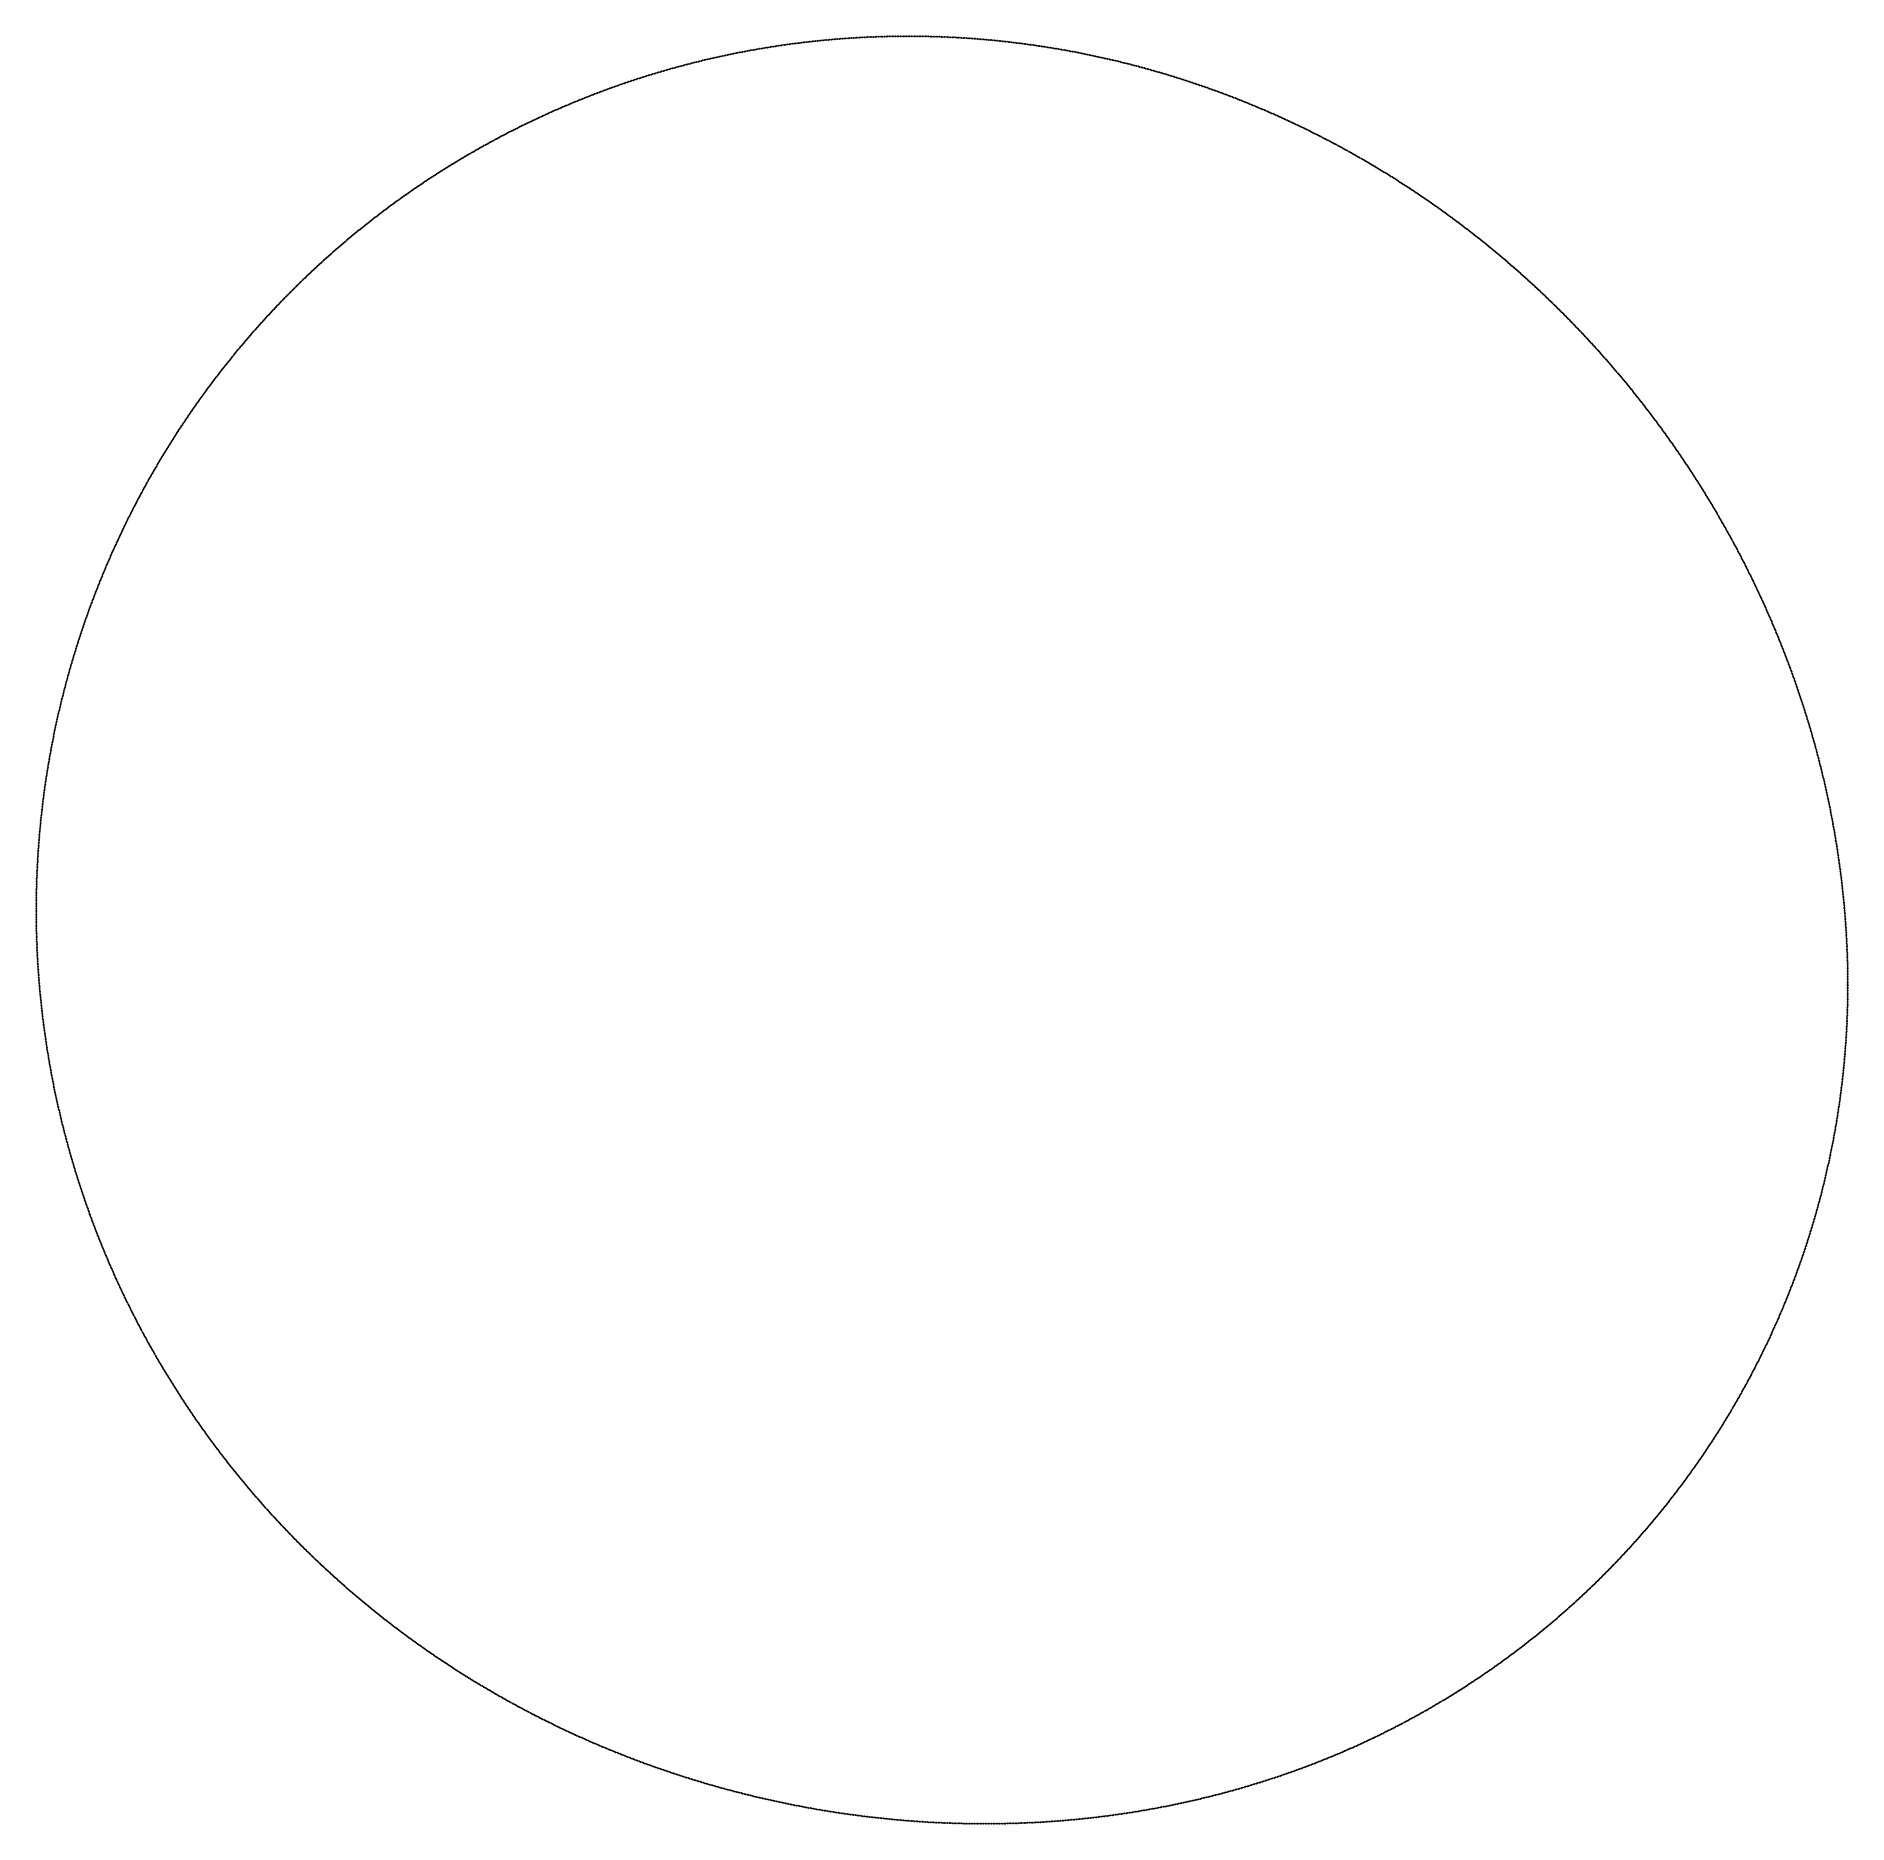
# Model space of a CAD drawing. Header units: metres. Extents: x -287 to 245, y -246 to 279.
import ezdxf

# ---------------------------------------------------------------- set-up
doc = ezdxf.new("R2010")
doc.units = ezdxf.units.M

msp = doc.modelspace()

# ---------------------------------------------------------------- linework, layer by layer
for p in [(-63.03, 276.7), (-62.57, 276.76), (-62.12, 276.81), (-61.66, 276.87), (-61.2, 276.92), (-60.74, 276.98), (-60.28, 277.03), (-59.82, 277.08), (-59.36, 277.13), (-58.91, 277.18), (-58.45, 277.23), (-57.99, 277.28), (-57.53, 277.33), (-57.07, 277.38), (-56.61, 277.42), (-56.15, 277.47), (-55.69, 277.51), (-55.23, 277.56), (-54.77, 277.6), (-54.31, 277.64), (-53.85, 277.68), (-53.39, 277.72), (-52.93, 277.76), (-52.47, 277.8), (-52.01, 277.84), (-51.55, 277.88), (-51.09, 277.91), (-50.63, 277.95), (-50.17, 277.98), (-49.71, 278.02), (-49.25, 278.05), (-48.79, 278.08), (-48.33, 278.12), (-47.87, 278.15), (-47.41, 278.18), (-46.95, 278.21), (-46.49, 278.23), (-46.03, 278.26), (-45.57, 278.29), (-45.11, 278.31), (-44.65, 278.34), (-44.19, 278.36), (-43.73, 278.39), (-43.26, 278.41), (-42.8, 278.43), (-42.34, 278.45), (-41.88, 278.47), (-41.42, 278.49), (-40.96, 278.51), (-40.5, 278.52), (-40.04, 278.54), (-39.58, 278.56), (-39.11, 278.57), (-38.65, 278.59), (-38.19, 278.6), (-37.73, 278.61), (-37.27, 278.62), (-36.81, 278.64), (-36.35, 278.65), (-35.88, 278.65), (-35.42, 278.66), (-34.96, 278.67), (-34.5, 278.68), (-34.04, 278.68), (-33.58, 278.69), (-33.12, 278.69), (-32.65, 278.7), (-32.19, 278.7), (-31.73, 278.7), (-31.27, 278.7), (-30.81, 278.7), (-30.35, 278.7), (-29.88, 278.7), (-29.42, 278.7), (-28.96, 278.7), (-28.5, 278.69), (-28.04, 278.69), (-27.58, 278.68), (-27.12, 278.67), (-26.65, 278.67), (-26.19, 278.66), (-25.73, 278.65), (-25.27, 278.64), (-24.81, 278.63), (-24.35, 278.62), (-23.89, 278.61), (-23.42, 278.59), (-22.96, 278.58), (-22.5, 278.57), (-22.04, 278.55), (-21.58, 278.54), (-21.12, 278.52), (-20.66, 278.5), (-20.2, 278.48), (-19.73, 278.46), (-19.27, 278.44), (-18.81, 278.42), (-18.35, 278.4), (-17.89, 278.38), (-17.43, 278.35), (-16.97, 278.33), (-16.51, 278.3), (-16.05, 278.28), (-15.59, 278.25), (-15.13, 278.22), (-14.66, 278.2), (-14.2, 278.17), (-13.74, 278.14), (-13.28, 278.11), (-12.82, 278.07), (-12.36, 278.04), (-11.9, 278.01), (-11.44, 277.97), (-10.98, 277.94), (-10.52, 277.9), (-10.06, 277.87), (-9.6, 277.83), (-9.14, 277.79), (-8.68, 277.75), (-8.22, 277.71), (-7.76, 277.67), (-7.3, 277.63), (-6.84, 277.59), (-6.38, 277.55), (-5.92, 277.5), (-5.46, 277.46), (-5.01, 277.41), (-4.55, 277.37), (-4.09, 277.32), (-3.63, 277.27), (-3.17, 277.22), (-2.71, 277.17), (-2.25, 277.12), (-1.79, 277.07), (-1.33, 277.02), (-0.88, 276.97), (-0.42, 276.91), (0.04, 276.86), (0.5, 276.81), (0.96, 276.75), (-91.62, 271.47), (-91.17, 271.58), (-90.72, 271.68), (-90.27, 271.79), (-89.82, 271.9), (-89.37, 272), (-88.92, 272.1), (-88.47, 272.21), (-88.02, 272.31), (-87.57, 272.41), (-87.12, 272.51), (-86.67, 272.61), (-86.22, 272.71), (-85.77, 272.81), (-85.32, 272.91), (-84.87, 273.01), (-84.42, 273.1), (-83.96, 273.2), (-83.51, 273.29), (-83.06, 273.39), (-82.61, 273.48), (-82.16, 273.57), (-81.7, 273.66), (-81.25, 273.75), (-80.8, 273.84), (-80.35, 273.93), (-79.89, 274.02), (-79.44, 274.11), (-78.99, 274.19), (-78.53, 274.28), (-78.08, 274.36), (-77.63, 274.45), (-77.17, 274.53), (-76.72, 274.61), (-76.26, 274.69), (-75.81, 274.78), (-75.35, 274.85), (-74.9, 274.93), (-74.44, 275.01), (-73.99, 275.09), (-73.53, 275.17), (-73.08, 275.24), (-72.62, 275.32), (-72.17, 275.39), (-71.71, 275.46), (-71.26, 275.54), (-70.8, 275.61), (-70.34, 275.68), (-69.89, 275.75), (-69.43, 275.82), (-68.98, 275.89), (-68.52, 275.95), (-68.06, 276.02), (-67.61, 276.09), (-67.15, 276.15), (-66.69, 276.22), (-66.23, 276.28), (-65.78, 276.34), (-65.32, 276.4), (-64.86, 276.47), (-64.41, 276.53), (-63.95, 276.59), (-63.49, 276.64), (1.42, 276.69), (1.87, 276.64), (2.33, 276.58), (2.79, 276.52), (3.25, 276.46), (3.7, 276.4), (4.16, 276.34), (4.62, 276.27), (5.08, 276.21), (5.53, 276.15), (5.99, 276.08), (6.45, 276.02), (6.9, 275.95), (7.36, 275.88), (7.82, 275.81), (8.27, 275.75), (8.73, 275.68), (9.19, 275.61), (9.64, 275.54), (10.1, 275.46), (10.55, 275.39), (11.01, 275.32), (11.46, 275.24), (11.92, 275.17), (12.38, 275.09), (12.83, 275.02), (13.29, 274.94), (13.74, 274.86), (14.2, 274.78), (14.65, 274.7), (15.1, 274.62), (15.56, 274.54), (16.01, 274.46), (16.47, 274.37), (16.92, 274.29), (17.37, 274.2), (17.83, 274.12), (18.28, 274.03), (18.73, 273.95), (19.19, 273.86), (19.64, 273.77), (20.09, 273.68), (20.55, 273.59), (21, 273.5), (21.45, 273.41), (21.9, 273.31), (22.35, 273.22), (22.81, 273.13), (23.26, 273.03), (23.71, 272.94), (24.16, 272.84), (24.61, 272.74), (25.06, 272.65), (25.51, 272.55), (25.96, 272.45), (26.42, 272.35), (26.87, 272.25), (27.32, 272.14), (27.77, 272.04), (28.22, 271.94), (28.66, 271.83), (29.11, 271.73), (29.56, 271.62), (30.01, 271.52), (30.46, 271.41), (-110.26, 266.19), (-109.83, 266.33), (-109.39, 266.48), (-108.95, 266.62), (-108.51, 266.76), (-108.07, 266.89), (-107.63, 267.03), (-107.19, 267.17), (-106.74, 267.31), (-106.3, 267.44), (-105.86, 267.58), (-105.42, 267.71), (-104.98, 267.84), (-104.54, 267.98), (-104.09, 268.11), (-103.65, 268.24), (-103.21, 268.37), (-102.77, 268.5), (-102.32, 268.63), (-101.88, 268.75), (-101.43, 268.88), (-100.99, 269.01), (-100.55, 269.13), (-100.1, 269.26), (-99.66, 269.38), (-99.21, 269.5), (-98.77, 269.62), (-98.32, 269.75), (-97.88, 269.87), (-97.43, 269.99), (-96.99, 270.1), (-96.54, 270.22), (-96.09, 270.34), (-95.65, 270.46), (-95.2, 270.57), (-94.75, 270.69), (-94.3, 270.8), (-93.86, 270.91), (-93.41, 271.03), (-92.96, 271.14), (-92.51, 271.25), (-92.07, 271.36), (30.91, 271.3), (31.36, 271.19), (31.81, 271.08), (32.25, 270.97), (32.7, 270.86), (33.15, 270.75), (33.6, 270.63), (34.05, 270.52), (34.49, 270.41), (34.94, 270.29), (35.39, 270.18), (35.83, 270.06), (36.28, 269.94), (36.73, 269.82), (37.17, 269.7), (37.62, 269.58), (38.06, 269.46), (38.51, 269.34), (38.95, 269.22), (39.4, 269.1), (39.84, 268.97), (40.29, 268.85), (40.73, 268.72), (41.17, 268.6), (41.62, 268.47), (42.06, 268.34), (42.51, 268.22), (42.95, 268.09), (43.39, 267.96), (43.83, 267.83), (44.28, 267.69), (44.72, 267.56), (45.16, 267.43), (45.6, 267.3), (46.04, 267.16), (46.49, 267.03), (46.93, 266.89), (47.37, 266.75), (47.81, 266.62), (48.25, 266.48), (48.69, 266.34), (49.13, 266.2), (49.57, 266.06), (-125.03, 260.9), (-124.6, 261.07), (-124.17, 261.23), (-123.74, 261.4), (-123.31, 261.57), (-122.88, 261.73), (-122.45, 261.9), (-122.02, 262.06), (-121.59, 262.22), (-121.16, 262.39), (-120.72, 262.55), (-120.29, 262.71), (-119.86, 262.87), (-119.43, 263.03), (-118.99, 263.19), (-118.56, 263.35), (-118.12, 263.5), (-117.69, 263.66), (-117.26, 263.81), (-116.82, 263.97), (-116.39, 264.12), (-115.95, 264.28), (-115.51, 264.43), (-115.08, 264.58), (-114.64, 264.73), (-114.21, 264.88), (-113.77, 265.03), (-113.33, 265.18), (-112.89, 265.32), (-112.46, 265.47), (-112.02, 265.62), (-111.58, 265.76), (-111.14, 265.91), (-110.7, 266.05), (50.01, 265.92), (50.45, 265.78), (50.89, 265.63), (51.32, 265.49), (51.76, 265.35), (52.2, 265.2), (52.64, 265.06), (53.08, 264.91), (53.51, 264.76), (53.95, 264.61), (54.39, 264.47), (54.82, 264.32), (55.26, 264.17), (55.7, 264.02), (56.13, 263.86), (56.57, 263.71), (57, 263.56), (57.44, 263.4), (57.87, 263.25), (58.31, 263.09), (58.74, 262.94), (59.18, 262.78), (59.61, 262.62), (60.04, 262.47), (60.48, 262.31), (60.91, 262.15), (61.34, 261.99), (61.78, 261.82), (62.21, 261.66), (62.64, 261.5), (63.07, 261.34), (63.5, 261.17), (63.93, 261.01), (64.36, 260.84), (-137.77, 255.48), (-137.35, 255.67), (-136.93, 255.86), (-136.51, 256.05), (-136.09, 256.24), (-135.67, 256.43), (-135.25, 256.62), (-134.83, 256.8), (-134.41, 256.99), (-133.98, 257.18), (-133.56, 257.36), (-133.14, 257.55), (-132.71, 257.73), (-132.29, 257.91), (-131.86, 258.09), (-131.44, 258.27), (-131.02, 258.45), (-130.59, 258.63), (-130.16, 258.81), (-129.74, 258.99), (-129.31, 259.17), (-128.89, 259.34), (-128.46, 259.52), (-128.03, 259.69), (-127.6, 259.87), (-127.18, 260.04), (-126.75, 260.21), (-126.32, 260.39), (-125.89, 260.56), (-125.46, 260.73), (64.8, 260.67), (65.23, 260.51), (65.66, 260.34), (66.08, 260.17), (66.51, 260), (66.94, 259.83), (67.37, 259.66), (67.8, 259.49), (68.23, 259.32), (68.66, 259.14), (69.08, 258.97), (69.51, 258.8), (69.94, 258.62), (70.36, 258.44), (70.79, 258.27), (71.22, 258.09), (71.64, 257.91), (72.07, 257.73), (72.49, 257.55), (72.92, 257.37), (73.34, 257.19), (73.77, 257.01), (74.19, 256.83), (74.62, 256.65), (75.04, 256.46), (75.46, 256.28), (75.88, 256.09), (76.31, 255.91), (76.73, 255.72), (77.15, 255.53), (-148.56, 250.23), (-148.15, 250.44), (-147.74, 250.65), (-147.33, 250.86), (-146.92, 251.07), (-146.51, 251.28), (-146.09, 251.48), (-145.68, 251.69), (-145.27, 251.9), (-144.86, 252.1), (-144.44, 252.31), (-144.03, 252.51), (-143.61, 252.71), (-143.2, 252.92), (-142.78, 253.12), (-142.37, 253.32), (-141.95, 253.52), (-141.54, 253.72), (-141.12, 253.92), (-140.7, 254.11), (-140.28, 254.31), (-139.87, 254.51), (-139.45, 254.7), (-139.03, 254.9), (-138.61, 255.09), (-138.19, 255.29), (77.57, 255.34), (77.99, 255.15), (78.41, 254.97), (78.83, 254.77), (79.25, 254.58), (79.67, 254.39), (80.09, 254.2), (80.51, 254.01), (80.93, 253.81), (81.35, 253.62), (81.77, 253.42), (82.19, 253.23), (82.6, 253.03), (83.02, 252.83), (83.44, 252.63), (83.85, 252.44), (84.27, 252.24), (84.69, 252.04), (85.1, 251.84), (85.52, 251.63), (85.93, 251.43), (86.35, 251.23), (86.76, 251.03), (87.17, 250.82), (87.59, 250.62), (88, 250.41), (88.41, 250.2), (-158.29, 244.93), (-157.89, 245.16), (-157.49, 245.39), (-157.09, 245.62), (-156.69, 245.85), (-156.28, 246.07), (-155.88, 246.3), (-155.48, 246.52), (-155.07, 246.75), (-154.67, 246.97), (-154.27, 247.19), (-153.86, 247.41), (-153.46, 247.63), (-153.05, 247.85), (-152.64, 248.07), (-152.24, 248.29), (-151.83, 248.51), (-151.42, 248.73), (-151.02, 248.94), (-150.61, 249.16), (-150.2, 249.37), (-149.79, 249.59), (-149.38, 249.8), (-148.97, 250.02), (88.83, 250), (89.24, 249.79), (89.65, 249.58), (90.06, 249.37), (90.47, 249.16), (90.88, 248.95), (91.29, 248.74), (91.7, 248.53), (92.11, 248.32), (92.52, 248.1), (92.93, 247.89), (93.34, 247.67), (93.75, 247.46), (94.16, 247.24), (94.56, 247.02), (94.97, 246.81), (95.38, 246.59), (95.78, 246.37), (96.19, 246.15), (96.6, 245.93), (97, 245.71), (97.41, 245.49), (97.81, 245.27), (98.21, 245.04), (98.62, 244.82), (-167.39, 239.47), (-167, 239.71), (-166.61, 239.96), (-166.22, 240.2), (-165.82, 240.45), (-165.43, 240.69), (-165.04, 240.93), (-164.64, 241.17), (-164.25, 241.41), (-163.86, 241.65), (-163.46, 241.89), (-163.07, 242.13), (-162.67, 242.37), (-162.27, 242.6), (-161.88, 242.84), (-161.48, 243.08), (-161.08, 243.31), (-160.69, 243.55), (-160.29, 243.78), (-159.89, 244.01), (-159.49, 244.24), (-159.09, 244.47), (-158.69, 244.7), (99.02, 244.6), (99.42, 244.37), (99.83, 244.14), (100.23, 243.92), (100.63, 243.69), (101.03, 243.46), (101.43, 243.24), (101.83, 243.01), (102.23, 242.78), (102.63, 242.55), (103.03, 242.32), (103.43, 242.08), (103.83, 241.85), (104.23, 241.62), (104.63, 241.39), (105.03, 241.15), (105.42, 240.92), (105.82, 240.68), (106.22, 240.45), (106.61, 240.21), (107.01, 239.97), (107.4, 239.73), (107.8, 239.49), (-175.49, 234.15), (-175.11, 234.41), (-174.73, 234.67), (-174.35, 234.93), (-173.96, 235.19), (-173.58, 235.44), (-173.2, 235.7), (-172.81, 235.96), (-172.43, 236.21), (-172.04, 236.47), (-171.66, 236.72), (-171.27, 236.97), (-170.89, 237.23), (-170.5, 237.48), (-170.11, 237.73), (-169.73, 237.98), (-169.34, 238.23), (-168.95, 238.48), (-168.56, 238.73), (-168.17, 238.98), (-167.78, 239.22), (108.19, 239.25), (108.59, 239.01), (108.98, 238.77), (109.38, 238.53), (109.77, 238.29), (110.16, 238.05), (110.55, 237.8), (110.94, 237.56), (111.34, 237.31), (111.73, 237.07), (112.12, 236.82), (112.51, 236.58), (112.9, 236.33), (113.29, 236.08), (113.67, 235.83), (114.06, 235.58), (114.45, 235.33), (114.84, 235.08), (115.23, 234.83), (115.61, 234.58), (116, 234.33), (-182.64, 229.08), (-182.27, 229.35), (-181.9, 229.62), (-181.53, 229.89), (-181.15, 230.16), (-180.78, 230.44), (-180.4, 230.7), (-180.03, 230.97), (-179.65, 231.24), (-179.28, 231.51), (-178.9, 231.78), (-178.52, 232.04), (-178.15, 232.31), (-177.77, 232.57), (-177.39, 232.84), (-177.01, 233.1), (-176.63, 233.37), (-176.25, 233.63), (-175.87, 233.89), (116.39, 234.08), (116.77, 233.82), (117.16, 233.57), (117.54, 233.31), (117.93, 233.06), (118.31, 232.8), (118.69, 232.54), (119.08, 232.29), (119.46, 232.03), (119.84, 231.77), (120.22, 231.51), (120.6, 231.25), (120.98, 230.99), (121.36, 230.73), (121.74, 230.47), (122.12, 230.2), (122.5, 229.94), (122.88, 229.68), (123.26, 229.41), (123.64, 229.15), (124.02, 228.88), (-189.61, 223.76), (-189.25, 224.04), (-188.89, 224.33), (-188.53, 224.61), (-188.16, 224.9), (-187.8, 225.18), (-187.43, 225.46), (-187.07, 225.74), (-186.7, 226.03), (-186.33, 226.31), (-185.97, 226.59), (-185.6, 226.87), (-185.23, 227.14), (-184.86, 227.42), (-184.5, 227.7), (-184.13, 227.98), (-183.76, 228.25), (-183.39, 228.53), (-183.01, 228.8), (124.39, 228.61), (124.77, 228.35), (125.15, 228.08), (125.52, 227.81), (125.9, 227.54), (126.27, 227.27), (126.65, 227), (127.02, 226.73), (127.39, 226.46), (127.77, 226.19), (128.14, 225.92), (128.51, 225.65), (128.88, 225.37), (129.25, 225.1), (129.62, 224.82), (129.99, 224.55), (130.36, 224.27), (130.73, 224), (131.1, 223.72), (-196.4, 218.2), (-196.05, 218.5), (-195.69, 218.8), (-195.34, 219.1), (-194.99, 219.39), (-194.63, 219.69), (-194.28, 219.98), (-193.92, 220.28), (-193.57, 220.57), (-193.21, 220.86), (-192.85, 221.16), (-192.49, 221.45), (-192.14, 221.74), (-191.78, 222.03), (-191.42, 222.32), (-191.06, 222.61), (-190.7, 222.9), (-190.34, 223.18), (-189.98, 223.47), (131.47, 223.44), (131.84, 223.16), (132.21, 222.88), (132.57, 222.6), (132.94, 222.32), (133.31, 222.04), (133.67, 221.76), (134.04, 221.48), (134.4, 221.2), (134.77, 220.91), (135.13, 220.63), (135.49, 220.34), (135.86, 220.06), (136.22, 219.77), (136.58, 219.49), (136.94, 219.2), (137.31, 218.91), (137.67, 218.62), (138.03, 218.34), (-202.3, 213.04), (-201.96, 213.35), (-201.62, 213.65), (-201.27, 213.96), (-200.93, 214.27), (-200.58, 214.57), (-200.24, 214.88), (-199.89, 215.19), (-199.54, 215.49), (-199.2, 215.79), (-198.85, 216.1), (-198.5, 216.4), (-198.15, 216.7), (-197.8, 217), (-197.45, 217.3), (-197.1, 217.6), (-196.75, 217.9), (138.39, 218.05), (138.75, 217.76), (139.1, 217.47), (139.46, 217.18), (139.82, 216.89), (140.18, 216.59), (140.53, 216.3), (140.89, 216.01), (141.25, 215.71), (141.6, 215.42), (141.96, 215.12), (142.31, 214.83), (142.67, 214.53), (143.02, 214.24), (143.37, 213.94), (143.73, 213.64), (144.08, 213.34), (144.43, 213.04), (-208.05, 207.69), (-207.71, 208.01), (-207.38, 208.33), (-207.05, 208.65), (-206.71, 208.96), (-206.37, 209.28), (-206.04, 209.6), (-205.7, 209.91), (-205.36, 210.23), (-205.03, 210.54), (-204.69, 210.86), (-204.35, 211.17), (-204.01, 211.48), (-203.67, 211.79), (-203.33, 212.11), (-202.99, 212.42), (-202.65, 212.73), (144.78, 212.74), (145.13, 212.44), (145.48, 212.14), (145.83, 211.84), (146.18, 211.54), (146.53, 211.24), (146.88, 210.94), (147.22, 210.63), (147.57, 210.33), (147.92, 210.02), (148.27, 209.72), (148.61, 209.41), (148.96, 209.11), (149.3, 208.8), (149.65, 208.49), (149.99, 208.18), (150.33, 207.88), (150.68, 207.57), (-213.3, 202.5), (-212.98, 202.83), (-212.65, 203.16), (-212.33, 203.49), (-212, 203.81), (-211.67, 204.14), (-211.35, 204.47), (-211.02, 204.79), (-210.69, 205.12), (-210.36, 205.44), (-210.03, 205.76), (-209.7, 206.09), (-209.37, 206.41), (-209.04, 206.73), (-208.71, 207.05), (-208.38, 207.37), (151.02, 207.26), (151.36, 206.95), (151.7, 206.64), (152.04, 206.33), (152.38, 206.01), (152.72, 205.7), (153.06, 205.39), (153.4, 205.08), (153.74, 204.76), (154.08, 204.45), (154.41, 204.13), (154.75, 203.82), (155.09, 203.5), (155.42, 203.18), (155.76, 202.87), (156.09, 202.55), (156.43, 202.23), (-218.4, 197.16), (-218.09, 197.5), (-217.77, 197.84), (-217.46, 198.17), (-217.14, 198.51), (-216.82, 198.85), (-216.51, 199.18), (-216.19, 199.52), (-215.87, 199.85), (-215.55, 200.18), (-215.23, 200.52), (-214.91, 200.85), (-214.59, 201.18), (-214.27, 201.51), (-213.95, 201.84), (-213.62, 202.17), (156.76, 201.91), (157.09, 201.59), (157.43, 201.27), (157.76, 200.95), (158.09, 200.63), (158.42, 200.31), (158.75, 199.99), (159.08, 199.66), (159.41, 199.34), (159.74, 199.02), (160.07, 198.69), (160.4, 198.37), (160.72, 198.04), (161.05, 197.72), (161.38, 197.39), (161.7, 197.07), (-223.34, 191.68), (-223.04, 192.02), (-222.73, 192.37), (-222.43, 192.72), (-222.12, 193.06), (-221.82, 193.41), (-221.51, 193.75), (-221.2, 194.09), (-220.89, 194.44), (-220.58, 194.78), (-220.27, 195.12), (-219.96, 195.46), (-219.65, 195.8), (-219.34, 196.14), (-219.03, 196.48), (-218.71, 196.82), (162.03, 196.74), (162.35, 196.41), (162.68, 196.08), (163, 195.75), (163.33, 195.42), (163.65, 195.09), (163.97, 194.76), (164.29, 194.43), (164.61, 194.1), (164.93, 193.77), (165.25, 193.44), (165.57, 193.1), (165.89, 192.77), (166.21, 192.44), (166.53, 192.1), (166.85, 191.77), (-227.83, 186.41), (-227.54, 186.76), (-227.24, 187.12), (-226.95, 187.47), (-226.65, 187.82), (-226.35, 188.18), (-226.05, 188.53), (-225.75, 188.88), (-225.46, 189.23), (-225.16, 189.58), (-224.86, 189.93), (-224.55, 190.28), (-224.25, 190.63), (-223.95, 190.98), (-223.65, 191.33), (167.16, 191.43), (167.48, 191.1), (167.8, 190.76), (168.11, 190.42), (168.43, 190.09), (168.74, 189.75), (169.06, 189.41), (169.37, 189.07), (169.68, 188.73), (169.99, 188.39), (170.3, 188.05), (170.62, 187.71), (170.93, 187.37), (171.24, 187.03), (171.55, 186.68), (171.85, 186.34), (-232.18, 181.02), (-231.89, 181.38), (-231.61, 181.74), (-231.32, 182.1), (-231.03, 182.46), (-230.74, 182.83), (-230.46, 183.19), (-230.17, 183.55), (-229.88, 183.91), (-229.59, 184.26), (-229.3, 184.62), (-229, 184.98), (-228.71, 185.34), (-228.42, 185.69), (-228.13, 186.05), (172.16, 186), (172.47, 185.65), (172.78, 185.31), (173.08, 184.96), (173.39, 184.62), (173.7, 184.27), (174, 183.93), (174.31, 183.58), (174.61, 183.23), (174.91, 182.88), (175.22, 182.54), (175.52, 182.19), (175.82, 181.84), (176.12, 181.49), (176.42, 181.14), (-236.1, 175.88), (-235.82, 176.25), (-235.55, 176.62), (-235.27, 176.99), (-234.99, 177.36), (-234.71, 177.73), (-234.43, 178.09), (-234.15, 178.46), (-233.87, 178.83), (-233.59, 179.19), (-233.31, 179.56), (-233.03, 179.92), (-232.74, 180.29), (-232.46, 180.65), (176.72, 180.79), (177.02, 180.44), (177.32, 180.08), (177.62, 179.73), (177.92, 179.38), (178.21, 179.03), (178.51, 178.67), (178.81, 178.32), (179.1, 177.96), (179.4, 177.61), (179.69, 177.25), (179.98, 176.9), (180.28, 176.54), (180.57, 176.18), (180.86, 175.83), (-239.89, 170.65), (-239.62, 171.03), (-239.35, 171.4), (-239.09, 171.78), (-238.82, 172.15), (-238.55, 172.53), (-238.28, 172.9), (-238.01, 173.28), (-237.74, 173.65), (-237.47, 174.02), (-237.19, 174.4), (-236.92, 174.77), (-236.65, 175.14), (-236.37, 175.51), (181.15, 175.47), (181.45, 175.11), (181.74, 174.75), (182.03, 174.39), (182.31, 174.03), (182.6, 173.67), (182.89, 173.31), (183.18, 172.95), (183.47, 172.59), (183.75, 172.23), (184.04, 171.87), (184.32, 171.5), (184.61, 171.14), (184.89, 170.78), (185.18, 170.41), (-243.54, 165.32), (-243.29, 165.7), (-243.03, 166.09), (-242.77, 166.47), (-242.51, 166.85), (-242.25, 167.23), (-241.99, 167.62), (-241.73, 168), (-241.47, 168.38), (-241.21, 168.76), (-240.95, 169.14), (-240.68, 169.51), (-240.42, 169.89), (-240.15, 170.27), (185.46, 170.05), (185.74, 169.68), (186.02, 169.32), (186.31, 168.95), (186.59, 168.59), (186.87, 168.22), (187.15, 167.85), (187.42, 167.48), (187.7, 167.12), (187.98, 166.75), (188.26, 166.38), (188.53, 166.01), (188.81, 165.64), (189.09, 165.27), (-247.07, 159.9), (-246.82, 160.29), (-246.57, 160.68), (-246.32, 161.07), (-246.07, 161.46), (-245.82, 161.85), (-245.57, 162.24), (-245.32, 162.62), (-245.07, 163.01), (-244.82, 163.4), (-244.56, 163.78), (-244.31, 164.17), (-244.06, 164.55), (-243.8, 164.94), (189.36, 164.9), (189.64, 164.53), (189.91, 164.16), (190.18, 163.78), (190.45, 163.41), (190.73, 163.04), (191, 162.66), (191.27, 162.29), (191.54, 161.92), (191.81, 161.54), (192.08, 161.17), (192.35, 160.79), (192.61, 160.42), (192.88, 160.04), (193.15, 159.66), (-250.45, 154.4), (-250.21, 154.8), (-249.97, 155.19), (-249.74, 155.59), (-249.5, 155.98), (-249.26, 156.37), (-249.02, 156.77), (-248.77, 157.16), (-248.53, 157.56), (-248.29, 157.95), (-248.05, 158.34), (-247.8, 158.73), (-247.56, 159.12), (-247.31, 159.51), (193.41, 159.29), (193.68, 158.91), (193.94, 158.53), (194.21, 158.15), (194.47, 157.77), (194.73, 157.39), (195, 157.01), (195.26, 156.63), (195.52, 156.25), (195.78, 155.87), (196.04, 155.49), (196.3, 155.11), (196.56, 154.73), (196.82, 154.34), (-253.47, 149.21), (-253.24, 149.61), (-253.01, 150.02), (-252.78, 150.42), (-252.55, 150.82), (-252.32, 151.22), (-252.09, 151.62), (-251.86, 152.01), (-251.62, 152.41), (-251.39, 152.81), (-251.16, 153.21), (-250.92, 153.61), (-250.69, 154), (197.08, 153.96), (197.33, 153.58), (197.59, 153.19), (197.84, 152.81), (198.1, 152.43), (198.35, 152.04), (198.61, 151.66), (198.86, 151.27), (199.12, 150.88), (199.37, 150.5), (199.62, 150.11), (199.87, 149.72), (200.12, 149.34), (-256.36, 143.96), (-256.14, 144.36), (-255.92, 144.77), (-255.7, 145.18), (-255.48, 145.58), (-255.26, 145.99), (-255.04, 146.39), (-254.82, 146.8), (-254.59, 147.2), (-254.37, 147.6), (-254.14, 148.01), (-253.92, 148.41), (-253.69, 148.81), (200.37, 148.95), (200.62, 148.56), (200.87, 148.17), (201.12, 147.78), (201.36, 147.39), (201.61, 147), (201.86, 146.61), (202.1, 146.22), (202.35, 145.83), (202.59, 145.44), (202.83, 145.05), (203.08, 144.65), (203.32, 144.26), (203.56, 143.87), (-259.13, 138.64), (-258.92, 139.05), (-258.71, 139.46), (-258.5, 139.87), (-258.29, 140.28), (-258.08, 140.69), (-257.87, 141.1), (-257.65, 141.51), (-257.44, 141.92), (-257.23, 142.33), (-257.01, 142.74), (-256.79, 143.14), (-256.58, 143.55), (203.8, 143.47), (204.04, 143.08), (204.28, 142.69), (204.52, 142.29), (204.76, 141.9), (205, 141.5), (205.24, 141.1), (205.47, 140.71), (205.71, 140.31), (205.94, 139.91), (206.18, 139.52), (206.41, 139.12), (206.65, 138.72), (-261.78, 133.25), (-261.58, 133.67), (-261.38, 134.08), (-261.18, 134.5), (-260.98, 134.91), (-260.77, 135.33), (-260.57, 135.74), (-260.37, 136.16), (-260.16, 136.57), (-259.96, 136.99), (-259.75, 137.4), (-259.55, 137.81), (-259.34, 138.22), (206.88, 138.32), (207.11, 137.92), (207.34, 137.53), (207.57, 137.13), (207.81, 136.73), (208.04, 136.33), (208.26, 135.92), (208.49, 135.52), (208.72, 135.12), (208.95, 134.72), (209.17, 134.32), (209.4, 133.92), (209.63, 133.51), (209.85, 133.11), (-264.3, 127.81), (-264.11, 128.23), (-263.92, 128.65), (-263.73, 129.07), (-263.53, 129.49), (-263.34, 129.91), (-263.15, 130.33), (-262.96, 130.75), (-262.76, 131.16), (-262.57, 131.58), (-262.37, 132), (-262.17, 132.42), (-261.98, 132.83), (210.07, 132.71), (210.3, 132.3), (210.52, 131.9), (210.74, 131.49), (210.96, 131.09), (211.19, 130.68), (211.41, 130.28), (211.62, 129.87), (211.84, 129.47), (212.06, 129.06), (212.28, 128.65), (212.5, 128.25), (212.71, 127.84), (-266.51, 122.73), (-266.33, 123.15), (-266.15, 123.58), (-265.97, 124), (-265.78, 124.43), (-265.6, 124.85), (-265.42, 125.27), (-265.23, 125.7), (-265.05, 126.12), (-264.86, 126.54), (-264.67, 126.96), (-264.49, 127.39), (212.93, 127.43), (213.14, 127.02), (213.36, 126.61), (213.57, 126.2), (213.78, 125.79), (214, 125.38), (214.21, 124.97), (214.42, 124.56), (214.63, 124.15), (214.84, 123.74), (215.05, 123.33), (215.26, 122.92), (215.46, 122.51), (-268.78, 117.18), (-268.61, 117.61), (-268.44, 118.04), (-268.27, 118.46), (-268.1, 118.89), (-267.92, 119.32), (-267.75, 119.75), (-267.58, 120.17), (-267.4, 120.6), (-267.22, 121.03), (-267.05, 121.45), (-266.87, 121.88), (-266.69, 122.3), (215.67, 122.09), (215.88, 121.68), (216.08, 121.27), (216.29, 120.85), (216.49, 120.44), (216.7, 120.03), (216.9, 119.61), (217.1, 119.2), (217.3, 118.78), (217.51, 118.37), (217.71, 117.95), (217.91, 117.53), (218.1, 117.12), (-270.77, 112.01), (-270.61, 112.44), (-270.44, 112.87), (-270.28, 113.3), (-270.12, 113.74), (-269.95, 114.17), (-269.79, 114.6), (-269.62, 115.03), (-269.46, 115.46), (-269.29, 115.89), (-269.12, 116.32), (-268.95, 116.75), (218.3, 116.7), (218.5, 116.28), (218.7, 115.87), (218.89, 115.45), (219.09, 115.03), (219.28, 114.61), (219.48, 114.19), (219.67, 113.78), (219.87, 113.36), (220.06, 112.94), (220.25, 112.52), (220.44, 112.1), (-272.64, 106.79), (-272.49, 107.23), (-272.34, 107.67), (-272.18, 108.1), (-272.03, 108.54), (-271.87, 108.97), (-271.72, 109.41), (-271.56, 109.84), (-271.4, 110.27), (-271.25, 110.71), (-271.09, 111.14), (-270.93, 111.57), (220.63, 111.68), (220.82, 111.26), (221.01, 110.83), (221.2, 110.41), (221.38, 109.99), (221.57, 109.57), (221.76, 109.15), (221.94, 108.72), (222.13, 108.3), (222.31, 107.88), (222.5, 107.45), (222.68, 107.03), (222.86, 106.61), (-274.54, 101.1), (-274.4, 101.54), (-274.26, 101.98), (-274.12, 102.42), (-273.97, 102.86), (-273.83, 103.3), (-273.68, 103.74), (-273.53, 104.17), (-273.39, 104.61), (-273.24, 105.05), (-273.09, 105.49), (-272.94, 105.92), (-272.79, 106.36), (223.04, 106.18), (223.22, 105.76), (223.4, 105.33), (223.58, 104.91), (223.76, 104.48), (223.94, 104.06), (224.12, 103.63), (224.29, 103.2), (224.47, 102.78), (224.64, 102.35), (224.82, 101.92), (224.99, 101.49), (-276.18, 95.81), (-276.05, 96.26), (-275.92, 96.7), (-275.78, 97.14), (-275.65, 97.58), (-275.51, 98.02), (-275.38, 98.46), (-275.24, 98.9), (-275.1, 99.35), (-274.96, 99.79), (-274.82, 100.23), (-274.68, 100.67), (225.16, 101.07), (225.34, 100.64), (225.51, 100.21), (225.68, 99.78), (225.85, 99.35), (226.02, 98.92), (226.19, 98.49), (226.36, 98.06), (226.52, 97.63), (226.69, 97.2), (226.86, 96.77), (227.02, 96.34), (227.19, 95.91), (-277.71, 90.49), (-277.58, 90.93), (-277.46, 91.38), (-277.33, 91.82), (-277.21, 92.27), (-277.08, 92.71), (-276.96, 93.16), (-276.83, 93.6), (-276.7, 94.04), (-276.57, 94.49), (-276.44, 94.93), (-276.31, 95.37), (227.35, 95.48), (227.51, 95.05), (227.68, 94.62), (227.84, 94.18), (228, 93.75), (228.16, 93.32), (228.32, 92.89), (228.48, 92.45), (228.64, 92.02), (228.79, 91.58), (228.95, 91.15), (229.11, 90.72), (-279, 85.58), (-278.89, 86.03), (-278.77, 86.48), (-278.66, 86.92), (-278.54, 87.37), (-278.42, 87.82), (-278.31, 88.26), (-278.19, 88.71), (-278.07, 89.15), (-277.95, 89.6), (-277.83, 90.04), (229.26, 90.28), (229.42, 89.85), (229.57, 89.41), (229.72, 88.98), (229.88, 88.54), (230.03, 88.11), (230.18, 87.67), (230.33, 87.23), (230.48, 86.8), (230.63, 86.36), (230.78, 85.92), (230.93, 85.49), (-280.31, 80.2), (-280.2, 80.65), (-280.1, 81.1), (-279.99, 81.55), (-279.88, 82), (-279.78, 82.45), (-279.67, 82.89), (-279.56, 83.34), (-279.45, 83.79), (-279.34, 84.24), (-279.23, 84.69), (-279.12, 85.13), (231.07, 85.05), (231.22, 84.61), (231.36, 84.17), (231.51, 83.73), (231.65, 83.3), (231.8, 82.86), (231.94, 82.42), (232.08, 81.98), (232.22, 81.54), (232.36, 81.1), (232.5, 80.66), (232.64, 80.22), (-281.5, 74.79), (-281.4, 75.24), (-281.31, 75.69), (-281.21, 76.15), (-281.11, 76.6), (-281.01, 77.05), (-280.92, 77.5), (-280.82, 77.95), (-280.72, 78.4), (-280.62, 78.85), (-280.51, 79.3), (-280.41, 79.75), (232.78, 79.78), (232.92, 79.34), (233.05, 78.9), (233.19, 78.46), (233.32, 78.02), (233.46, 77.57), (233.59, 77.13), (233.73, 76.69), (233.86, 76.25), (233.99, 75.81), (234.12, 75.36), (234.25, 74.92), (-282.57, 69.36), (-282.48, 69.81), (-282.4, 70.26), (-282.31, 70.72), (-282.22, 71.17), (-282.14, 71.62), (-282.05, 72.08), (-281.96, 72.53), (-281.87, 72.98), (-281.78, 73.43), (-281.68, 73.89), (-281.59, 74.34), (234.38, 74.48), (234.51, 74.03), (234.64, 73.59), (234.76, 73.15), (234.89, 72.7), (235.02, 72.26), (235.14, 71.82), (235.27, 71.37), (235.39, 70.93), (235.51, 70.48), (235.64, 70.04), (235.76, 69.59), (-283.53, 63.9), (-283.45, 64.36), (-283.37, 64.81), (-283.3, 65.27), (-283.22, 65.72), (-283.14, 66.18), (-283.06, 66.63), (-282.98, 67.09), (-282.9, 67.54), (-282.82, 68), (-282.74, 68.45), (-282.65, 68.9), (235.88, 69.15), (236, 68.7), (236.12, 68.25), (236.23, 67.81), (236.35, 67.36), (236.47, 66.91), (236.59, 66.47), (236.7, 66.02), (236.82, 65.57), (236.93, 65.13), (237.04, 64.68), (237.15, 64.23), (-284.3, 58.88), (-284.23, 59.34), (-284.17, 59.8), (-284.1, 60.25), (-284.03, 60.71), (-283.96, 61.17), (-283.89, 61.62), (-283.82, 62.08), (-283.75, 62.54), (-283.67, 62.99), (-283.6, 63.45), (237.27, 63.78), (237.38, 63.34), (237.49, 62.89), (237.6, 62.44), (237.71, 61.99), (237.81, 61.54), (237.92, 61.09), (238.03, 60.64), (238.13, 60.19), (238.24, 59.75), (238.34, 59.3), (238.44, 58.85), (-285.03, 53.4), (-284.97, 53.85), (-284.92, 54.31), (-284.86, 54.77), (-284.8, 55.23), (-284.74, 55.68), (-284.68, 56.14), (-284.62, 56.6), (-284.56, 57.06), (-284.49, 57.51), (-284.43, 57.97), (-284.36, 58.43), (238.55, 58.4), (238.65, 57.95), (238.75, 57.5), (238.85, 57.05), (238.95, 56.59), (239.05, 56.14), (239.15, 55.69), (239.24, 55.24), (239.34, 54.79), (239.44, 54.34), (239.53, 53.89), (239.63, 53.44), (-285.64, 47.89), (-285.6, 48.35), (-285.55, 48.81), (-285.5, 49.27), (-285.45, 49.73), (-285.4, 50.19), (-285.35, 50.64), (-285.3, 51.1), (-285.25, 51.56), (-285.2, 52.02), (-285.14, 52.48), (-285.09, 52.94), (239.72, 52.98), (239.81, 52.53), (239.9, 52.08), (239.99, 51.63), (240.09, 51.17), (240.17, 50.72), (240.26, 50.27), (240.35, 49.82), (240.44, 49.36), (240.53, 48.91), (240.61, 48.46), (240.7, 48), (-286.1, 42.83), (-286.07, 43.29), (-286.03, 43.75), (-285.99, 44.21), (-285.95, 44.67), (-285.91, 45.13), (-285.87, 45.59), (-285.82, 46.05), (-285.78, 46.51), (-285.74, 46.97), (-285.69, 47.43), (240.78, 47.55), (240.86, 47.09), (240.95, 46.64), (241.03, 46.19), (241.11, 45.73), (241.19, 45.28), (241.27, 44.82), (241.35, 44.37), (241.43, 43.91), (241.5, 43.46), (241.58, 43), (-286.49, 37.31), (-286.46, 37.77), (-286.43, 38.23), (-286.41, 38.69), (-286.38, 39.15), (-286.34, 39.61), (-286.31, 40.07), (-286.28, 40.53), (-286.25, 40.99), (-286.21, 41.45), (-286.18, 41.91), (-286.14, 42.37), (241.65, 42.55), (241.73, 42.09), (241.8, 41.64), (241.88, 41.18), (241.95, 40.72), (242.02, 40.27), (242.09, 39.81), (242.16, 39.36), (242.23, 38.9), (242.3, 38.44), (242.37, 37.99), (242.43, 37.53), (-286.74, 32.24), (-286.72, 32.7), (-286.7, 33.16), (-286.68, 33.62), (-286.66, 34.08), (-286.64, 34.55), (-286.62, 35.01), (-286.59, 35.47), (-286.57, 35.93), (-286.54, 36.39), (-286.52, 36.85), (242.5, 37.07), (242.56, 36.62), (242.63, 36.16), (242.69, 35.7), (242.76, 35.25), (242.82, 34.79), (242.88, 34.33), (242.94, 33.87), (243, 33.42), (243.06, 32.96), (243.12, 32.5), (243.17, 32.04), (-286.9, 27.17), (-286.9, 26.7), (-286.89, 27.63), (-286.87, 28.09), (-286.86, 28.55), (-286.85, 29.01), (-286.84, 29.47), (-286.82, 29.93), (-286.81, 30.39), (-286.79, 30.86), (-286.78, 31.32), (-286.76, 31.78), (243.23, 31.58), (243.29, 31.13), (243.34, 30.67), (243.39, 30.21), (243.45, 29.75), (243.5, 29.29), (243.55, 28.83), (243.6, 28.37), (243.65, 27.92), (243.7, 27.46), (243.75, 27), (-286.95, 23.01), (-286.95, 22.55), (-286.95, 22.09), (-286.95, 21.63), (-286.94, 24.4), (-286.94, 23.94), (-286.94, 23.47), (-286.93, 25.32), (-286.93, 24.86), (-286.92, 25.78), (-286.91, 26.24), (243.8, 26.54), (243.85, 26.08), (243.89, 25.62), (243.94, 25.16), (243.98, 24.7), (244.02, 24.24), (244.07, 23.78), (244.11, 23.32), (244.15, 22.86), (244.19, 22.4), (244.23, 21.94), (244.27, 21.48), (-286.95, 21.17), (-286.95, 20.7), (-286.94, 20.24), (-286.94, 19.78), (-286.93, 19.32), (-286.93, 18.86), (-286.92, 18.4), (-286.92, 17.94), (-286.91, 17.47), (-286.9, 17.01), (-286.89, 16.55), (-286.88, 16.09), (244.31, 21.02), (244.34, 20.56), (244.38, 20.1), (244.42, 19.64), (244.45, 19.18), (244.48, 18.72), (244.52, 18.26), (244.55, 17.8), (244.58, 17.34), (244.61, 16.88), (244.64, 16.42), (-286.87, 15.63), (-286.86, 15.17), (-286.85, 14.71), (-286.83, 14.24), (-286.82, 13.78), (-286.81, 13.32), (-286.79, 12.86), (-286.77, 12.4), (-286.76, 11.94), (-286.74, 11.48), (-286.72, 11.02), (244.67, 15.96), (244.7, 15.5), (244.73, 15.04), (244.75, 14.58), (244.78, 14.12), (244.8, 13.66), (244.83, 13.2), (244.85, 12.73), (244.87, 12.27), (244.9, 11.81), (244.92, 11.35), (244.94, 10.89), (-286.7, 10.55), (-286.68, 10.09), (-286.66, 9.63), (-286.63, 9.17), (-286.61, 8.71), (-286.59, 8.25), (-286.56, 7.79), (-286.54, 7.33), (-286.51, 6.87), (-286.48, 6.41), (-286.46, 5.95), (-286.43, 5.49), (244.96, 10.43), (244.97, 9.97), (244.99, 9.51), (245.01, 9.05), (245.02, 8.58), (245.04, 8.12), (245.05, 7.66), (245.07, 7.2), (245.08, 6.74), (245.09, 6.28), (245.1, 5.82), (245.11, 5.35), (-286.4, 5.02), (-286.37, 4.56), (-286.34, 4.1), (-286.3, 3.64), (-286.27, 3.18), (-286.24, 2.72), (-286.2, 2.26), (-286.17, 1.8), (-286.13, 1.34), (-286.09, 0.88), (-286.06, 0.42), (245.12, 4.89), (245.13, 4.43), (245.13, 3.97), (245.14, 3.51), (245.14, 3.05), (245.15, 2.59), (245.15, 2.12), (245.15, 1.66), (245.16, 1.2), (245.16, 0.74), (245.16, 0.28), (245.16, 0), (245.16, 0), (-286.02, -0.04), (-285.98, -0.5), (-285.94, -0.96), (-285.9, -1.42), (-285.86, -1.88), (-285.81, -2.34), (-285.77, -2.8), (-285.73, -3.26), (-285.68, -3.71), (-285.63, -4.17), (-285.59, -4.63), (-285.54, -5.09), (245.1, -5.26), (245.11, -4.8), (245.12, -4.34), (245.12, -4.34), (245.13, -3.41), (245.13, -3.88), (245.14, -2.49), (245.14, -2.95), (245.15, -1.57), (245.15, -2.03), (245.16, -0.18), (245.16, -0.64), (245.16, -1.11), (-285.49, -5.55), (-285.44, -6.01), (-285.39, -6.47), (-285.34, -6.93), (-285.29, -7.39), (-285.24, -7.84), (-285.19, -8.3), (-285.13, -8.76), (-285.08, -9.22), (-285.02, -9.68), (-284.96, -10.14), (-284.91, -10.59), (244.95, -10.33), (244.97, -9.87), (244.98, -9.41), (245, -8.95), (245.02, -8.49), (245.03, -8.03), (245.05, -7.57), (245.06, -7.11), (245.07, -6.64), (245.08, -6.18), (245.09, -5.72), (-284.85, -11.05), (-284.79, -11.51), (-284.73, -11.97), (-284.67, -12.42), (-284.61, -12.88), (-284.55, -13.34), (-284.48, -13.8), (-284.42, -14.25), (-284.36, -14.71), (-284.29, -15.17), (-284.22, -15.62), (244.65, -15.86), (244.68, -15.4), (244.71, -14.94), (244.74, -14.48), (244.77, -14.02), (244.79, -13.56), (244.82, -13.1), (244.84, -12.64), (244.87, -12.18), (244.89, -11.72), (244.91, -11.26), (244.93, -10.79), (-284.16, -16.08), (-284.09, -16.54), (-284.02, -16.99), (-283.95, -17.45), (-283.88, -17.91), (-283.81, -18.36), (-283.74, -18.82), (-283.67, -19.27), (-283.59, -19.73), (-283.52, -20.19), (-283.44, -20.64), (-283.37, -21.1), (244.27, -20.93), (244.31, -20.47), (244.35, -20.01), (244.39, -19.55), (244.42, -19.09), (244.46, -18.63), (244.49, -18.17), (244.53, -17.71), (244.56, -17.25), (244.59, -16.79), (244.62, -16.32), (-283.29, -21.55), (-283.21, -22.01), (-283.14, -22.46), (-283.06, -22.92), (-282.98, -23.37), (-282.9, -23.82), (-282.81, -24.28), (-282.73, -24.73), (-282.65, -25.19), (-282.57, -25.64), (-282.48, -26.09), (-282.4, -26.55), (243.74, -26.44), (243.79, -25.98), (243.83, -25.52), (243.88, -25.06), (243.93, -24.6), (243.97, -24.14), (244.02, -23.68), (244.06, -23.22), (244.11, -22.77), (244.15, -22.31), (244.19, -21.85), (244.23, -21.39), (-282.31, -27), (-282.22, -27.46), (-282.13, -27.91), (-282.05, -28.36), (-281.96, -28.81), (-281.87, -29.27), (-281.78, -29.72), (-281.68, -30.17), (-281.59, -30.62), (-281.5, -31.08), (-281.4, -31.53), (243.14, -31.48), (243.2, -31.02), (243.25, -30.56), (243.31, -30.11), (243.37, -29.65), (243.42, -29.19), (243.48, -28.73), (243.53, -28.27), (243.58, -27.81), (243.64, -27.36), (243.69, -26.9), (-281.31, -31.98), (-281.21, -32.43), (-281.12, -32.88), (-281.02, -33.33), (-280.92, -33.78), (-280.82, -34.23), (-280.72, -34.69), (-280.62, -35.14), (-280.52, -35.59), (-280.42, -36.04), (-280.31, -36.49), (-280.21, -36.94), (242.36, -36.96), (242.43, -36.51), (242.5, -36.05), (242.57, -35.59), (242.64, -35.14), (242.7, -34.68), (242.77, -34.22), (242.83, -33.77), (242.89, -33.31), (242.96, -32.85), (243.02, -32.4), (243.08, -31.94), (-280.11, -37.39), (-280, -37.83), (-279.9, -38.28), (-279.79, -38.73), (-279.68, -39.18), (-279.57, -39.63), (-279.46, -40.08), (-279.35, -40.53), (-279.24, -40.97), (-279.13, -41.42), (-279.02, -41.87), (-278.9, -42.32), (241.47, -42.43), (241.55, -41.97), (241.63, -41.52), (241.7, -41.06), (241.78, -40.61), (241.86, -40.15), (241.93, -39.7), (242.01, -39.24), (242.08, -38.79), (242.15, -38.33), (242.22, -37.88), (242.29, -37.42), (-278.79, -42.76), (-278.68, -43.21), (-278.56, -43.66), (-278.44, -44.11), (-278.33, -44.55), (-278.21, -45), (-278.09, -45.44), (-277.97, -45.89), (-277.85, -46.34), (-277.73, -46.78), (-277.61, -47.23), (-277.49, -47.67), (240.45, -47.87), (240.54, -47.42), (240.63, -46.97), (240.71, -46.51), (240.8, -46.06), (240.89, -45.61), (240.97, -45.15), (241.06, -44.7), (241.14, -44.25), (241.22, -43.79), (241.31, -43.34), (241.39, -42.88), (-277.36, -48.12), (-277.24, -48.56), (-277.11, -49), (-276.99, -49.45), (-276.86, -49.89), (-276.73, -50.34), (-276.61, -50.78), (-276.48, -51.22), (-276.35, -51.67), (-276.22, -52.11), (-276.09, -52.55), (-275.95, -52.99), (239.4, -52.84), (239.5, -52.39), (239.6, -51.94), (239.7, -51.49), (239.8, -51.04), (239.89, -50.59), (239.99, -50.13), (240.08, -49.68), (240.17, -49.23), (240.27, -48.78), (240.36, -48.33), (-275.82, -53.44), (-275.69, -53.88), (-275.55, -54.32), (-275.42, -54.76), (-275.28, -55.2), (-275.15, -55.64), (-275.01, -56.08), (-274.87, -56.52), (-274.73, -56.96), (-274.59, -57.4), (-274.45, -57.84), (-274.31, -58.28), (238.15, -58.24), (238.26, -57.79), (238.37, -57.34), (238.48, -56.89), (238.58, -56.44), (238.69, -55.99), (238.79, -55.54), (238.9, -55.09), (239, -54.64), (239.1, -54.19), (239.2, -53.74), (239.3, -53.29), (-274.17, -58.72), (-274.02, -59.16), (-273.88, -59.6), (-273.74, -60.04), (-273.59, -60.47), (-273.45, -60.91), (-273.3, -61.35), (-273.15, -61.79), (-273, -62.22), (-272.85, -62.66), (-272.7, -63.1), (-272.55, -63.53), (236.77, -63.6), (236.89, -63.15), (237.01, -62.71), (237.13, -62.26), (237.25, -61.82), (237.36, -61.37), (237.48, -60.92), (237.59, -60.47), (237.7, -60.03), (237.82, -59.58), (237.93, -59.13), (238.04, -58.68), (-272.4, -63.97), (-272.25, -64.41), (-272.1, -64.84), (-271.94, -65.28), (-271.79, -65.71), (-271.63, -66.15), (-271.48, -66.58), (-271.32, -67.02), (-271.17, -67.45), (-271.01, -67.88), (-270.85, -68.32), (-270.69, -68.75), (235.28, -68.93), (235.41, -68.49), (235.53, -68.05), (235.66, -67.6), (235.79, -67.16), (235.91, -66.71), (236.04, -66.27), (236.16, -65.83), (236.29, -65.38), (236.41, -64.94), (236.53, -64.49), (236.65, -64.05), (-270.53, -69.18), (-270.37, -69.61), (-270.21, -70.05), (-270.04, -70.48), (-269.88, -70.91), (-269.71, -71.34), (-269.55, -71.77), (-269.38, -72.2), (-269.22, -72.63), (-269.05, -73.06), (-268.88, -73.49), (-268.71, -73.92), (-268.54, -74.35), (233.66, -74.23), (233.8, -73.79), (233.94, -73.35), (234.08, -72.91), (234.21, -72.47), (234.35, -72.03), (234.48, -71.58), (234.62, -71.14), (234.75, -70.7), (234.88, -70.26), (235.02, -69.82), (235.15, -69.37), (-268.37, -74.78), (-268.2, -75.21), (-268.03, -75.64), (-267.86, -76.07), (-267.69, -76.49), (-267.51, -76.92), (-267.34, -77.35), (-267.16, -77.78), (-266.98, -78.2), (-266.81, -78.63), (-266.63, -79.05), (-266.45, -79.48), (231.92, -79.49), (232.07, -79.05), (232.22, -78.61), (232.37, -78.18), (232.52, -77.74), (232.66, -77.3), (232.81, -76.86), (232.95, -76.42), (233.09, -75.99), (233.24, -75.55), (233.38, -75.11), (233.52, -74.67), (-266.27, -79.91), (-266.09, -80.33), (-265.91, -80.76), (-265.73, -81.18), (-265.55, -81.6), (-265.37, -82.03), (-265.18, -82.45), (-265, -82.87), (-264.81, -83.3), (-264.63, -83.72), (-264.44, -84.14), (-264.25, -84.56), (-264.06, -84.98), (230.07, -84.71), (230.23, -84.27), (230.39, -83.84), (230.54, -83.41), (230.7, -82.97), (230.86, -82.54), (231.01, -82.1), (231.16, -81.67), (231.32, -81.23), (231.47, -80.8), (231.62, -80.36), (231.77, -79.92), (-263.87, -85.41), (-263.69, -85.83), (-263.49, -86.25), (-263.3, -86.67), (-263.11, -87.09), (-262.92, -87.51), (-262.73, -87.92), (-262.53, -88.34), (-262.34, -88.76), (-262.14, -89.18), (-261.95, -89.6), (-261.75, -90.02), (-261.55, -90.43), (227.93, -90.31), (228.1, -89.88), (228.27, -89.45), (228.43, -89.02), (228.6, -88.59), (228.77, -88.16), (228.93, -87.73), (229.1, -87.3), (229.26, -86.87), (229.42, -86.44), (229.59, -86), (229.75, -85.57), (229.91, -85.14), (-261.35, -90.85), (-261.15, -91.27), (-260.95, -91.68), (-260.75, -92.1), (-260.55, -92.51), (-260.35, -92.93), (-260.15, -93.34), (-259.94, -93.76), (-259.74, -94.17), (-259.53, -94.58), (-259.33, -95), (-259.12, -95.41), (225.83, -95.44), (226.01, -95.01), (226.19, -94.58), (226.36, -94.16), (226.54, -93.73), (226.72, -93.31), (226.89, -92.88), (227.07, -92.45), (227.24, -92.02), (227.41, -91.6), (227.59, -91.17), (227.76, -90.74), (-258.91, -95.82), (-258.71, -96.23), (-258.5, -96.65), (-258.29, -97.06), (-258.08, -97.47), (-257.87, -97.88), (-257.66, -98.29), (-257.44, -98.7), (-257.23, -99.11), (-257.02, -99.52), (-256.8, -99.93), (-256.59, -100.33), (-256.37, -100.74), (223.43, -100.93), (223.62, -100.51), (223.8, -100.09), (223.99, -99.67), (224.18, -99.25), (224.37, -98.83), (224.55, -98.4), (224.74, -97.98), (224.92, -97.56), (225.1, -97.13), (225.29, -96.71), (225.47, -96.29), (225.65, -95.86), (-256.16, -101.15), (-255.94, -101.56), (-255.72, -101.96), (-255.5, -102.37), (-255.28, -102.78), (-255.06, -103.18), (-254.84, -103.59), (-254.62, -103.99), (-254.4, -104.4), (-254.18, -104.8), (-253.95, -105.2), (-253.73, -105.61), (-253.5, -106.01), (-253.28, -106.41), (220.89, -106.37), (221.09, -105.95), (221.29, -105.54), (221.49, -105.12), (221.68, -104.7), (221.88, -104.29), (222.08, -103.87), (222.27, -103.45), (222.47, -103.03), (222.66, -102.61), (222.85, -102.19), (223.04, -101.77), (223.24, -101.35), (-253.05, -106.82), (-252.82, -107.22), (-252.6, -107.62), (-252.37, -108.02), (-252.14, -108.42), (-251.91, -108.82), (-251.68, -109.22), (-251.45, -109.62), (-251.22, -110.02), (-250.98, -110.42), (-250.75, -110.82), (-250.52, -111.21), (-250.28, -111.61), (218.43, -111.33), (218.64, -110.92), (218.85, -110.51), (219.06, -110.1), (219.26, -109.68), (219.47, -109.27), (219.67, -108.86), (219.88, -108.44), (220.08, -108.03), (220.28, -107.62), (220.49, -107.2), (220.69, -106.79), (-250.05, -112.01), (-249.81, -112.41), (-249.57, -112.8), (-249.34, -113.2), (-249.1, -113.59), (-248.86, -113.99), (-248.62, -114.38), (-248.38, -114.78), (-248.14, -115.17), (-247.9, -115.56), (-247.65, -115.96), (-247.41, -116.35), (-247.17, -116.74), (215.42, -117.05), (215.64, -116.64), (215.86, -116.24), (216.08, -115.83), (216.3, -115.42), (216.51, -115.02), (216.73, -114.61), (216.94, -114.2), (217.16, -113.79), (217.37, -113.38), (217.59, -112.97), (217.8, -112.56), (218.01, -112.15), (218.22, -111.74), (-246.92, -117.13), (-246.68, -117.52), (-246.43, -117.91), (-246.19, -118.3), (-245.94, -118.69), (-245.69, -119.08), (-245.44, -119.47), (-245.19, -119.86), (-244.94, -120.25), (-244.69, -120.64), (-244.44, -121.02), (-244.19, -121.41), (-243.94, -121.8), (-243.69, -122.18), (212.49, -122.29), (212.72, -121.89), (212.95, -121.49), (213.18, -121.08), (213.41, -120.68), (213.63, -120.28), (213.86, -119.88), (214.08, -119.48), (214.31, -119.07), (214.53, -118.67), (214.76, -118.26), (214.98, -117.86), (215.2, -117.46), (-243.43, -122.57), (-243.18, -122.95), (-242.92, -123.34), (-242.67, -123.72), (-242.41, -124.11), (-242.15, -124.49), (-241.9, -124.87), (-241.64, -125.25), (-241.38, -125.64), (-241.12, -126.02), (-240.86, -126.4), (-240.6, -126.78), (-240.34, -127.16), (-240.07, -127.54), (209.44, -127.45), (209.68, -127.06), (209.91, -126.66), (210.15, -126.26), (210.39, -125.87), (210.63, -125.47), (210.86, -125.08), (211.1, -124.68), (211.33, -124.28), (211.56, -123.88), (211.8, -123.48), (212.03, -123.09), (212.26, -122.69), (-239.81, -127.92), (-239.55, -128.3), (-239.28, -128.68), (-239.02, -129.05), (-238.75, -129.43), (-238.48, -129.81), (-238.22, -130.18), (-237.95, -130.56), (-237.68, -130.94), (-237.41, -131.31), (-237.14, -131.69), (-236.87, -132.06), (-236.6, -132.43), (-236.33, -132.81), (206, -132.92), (206.25, -132.54), (206.5, -132.15), (206.75, -131.76), (207, -131.37), (207.25, -130.98), (207.49, -130.59), (207.74, -130.2), (207.98, -129.81), (208.23, -129.42), (208.47, -129.02), (208.71, -128.63), (208.95, -128.24), (209.2, -127.84), (-236.06, -133.18), (-235.79, -133.55), (-235.51, -133.92), (-235.24, -134.3), (-234.96, -134.67), (-234.69, -135.04), (-234.41, -135.41), (-234.14, -135.78), (-233.86, -136.14), (-233.58, -136.51), (-233.3, -136.88), (-233.02, -137.25), (-232.74, -137.62), (-232.46, -137.98), (202.43, -138.31), (202.69, -137.93), (202.95, -137.54), (203.21, -137.16), (203.47, -136.78), (203.72, -136.4), (203.98, -136.01), (204.23, -135.63), (204.49, -135.24), (204.74, -134.86), (205, -134.47), (205.25, -134.09), (205.5, -133.7), (205.75, -133.31), (-232.18, -138.35), (-231.9, -138.71), (-231.62, -139.08), (-231.33, -139.44), (-231.05, -139.81), (-230.77, -140.17), (-230.48, -140.53), (-230.2, -140.9), (-229.91, -141.26), (-229.62, -141.62), (-229.34, -141.98), (-229.05, -142.34), (-228.76, -142.7), (-228.47, -143.06), (-228.18, -143.42), (198.72, -143.59), (198.99, -143.22), (199.25, -142.84), (199.52, -142.47), (199.79, -142.09), (200.06, -141.72), (200.32, -141.34), (200.59, -140.96), (200.85, -140.58), (201.12, -140.21), (201.38, -139.83), (201.65, -139.45), (201.91, -139.07), (202.17, -138.69), (-227.89, -143.78), (-227.6, -144.14), (-227.31, -144.5), (-227.01, -144.85), (-226.72, -145.21), (-226.43, -145.57), (-226.13, -145.92), (-225.84, -146.28), (-225.54, -146.63), (-225.25, -146.99), (-224.95, -147.34), (-224.65, -147.69), (-224.36, -148.04), (-224.06, -148.4), (-223.76, -148.75), (194.86, -148.78), (195.14, -148.41), (195.42, -148.05), (195.7, -147.68), (195.98, -147.31), (196.25, -146.94), (196.53, -146.57), (196.81, -146.2), (197.08, -145.83), (197.35, -145.46), (197.63, -145.09), (197.9, -144.71), (198.17, -144.34), (198.44, -143.97), (-223.46, -149.1), (-223.16, -149.45), (-222.86, -149.8), (-222.56, -150.15), (-222.25, -150.5), (-221.95, -150.85), (-221.65, -151.19), (-221.34, -151.54), (-221.04, -151.89), (-220.74, -152.24), (-220.43, -152.58), (-220.12, -152.93), (-219.82, -153.27), (-219.51, -153.62), (-219.2, -153.96), (-218.89, -154.3), (190.58, -154.22), (190.87, -153.86), (191.16, -153.5), (191.45, -153.14), (191.74, -152.78), (192.03, -152.42), (192.31, -152.06), (192.6, -151.7), (192.88, -151.33), (193.17, -150.97), (193.45, -150.61), (193.74, -150.24), (194.02, -149.88), (194.3, -149.51), (194.58, -149.15), (-218.58, -154.65), (-218.27, -154.99), (-217.96, -155.33), (-217.65, -155.67), (-217.34, -156.01), (-217.03, -156.35), (-216.72, -156.69), (-216.4, -157.03), (-216.09, -157.37), (-215.77, -157.71), (-215.46, -158.04), (-215.14, -158.38), (-214.83, -158.72), (-214.51, -159.05), (-214.19, -159.39), (186.15, -159.54), (186.45, -159.19), (186.75, -158.84), (187.05, -158.49), (187.35, -158.14), (187.65, -157.78), (187.94, -157.43), (188.24, -157.07), (188.53, -156.72), (188.83, -156.36), (189.12, -156.01), (189.42, -155.65), (189.71, -155.3), (190, -154.94), (190.29, -154.58), (-213.88, -159.72), (-213.56, -160.05), (-213.24, -160.39), (-212.92, -160.72), (-212.6, -161.05), (-212.28, -161.39), (-211.96, -161.72), (-211.63, -162.05), (-211.31, -162.38), (-210.99, -162.71), (-210.67, -163.04), (-210.34, -163.37), (-210.02, -163.69), (-209.69, -164.02), (-209.37, -164.35), (-209.04, -164.67), (181.57, -164.73), (181.88, -164.39), (182.19, -164.05), (182.5, -163.71), (182.81, -163.36), (183.12, -163.02), (183.42, -162.67), (183.73, -162.33), (184.04, -161.98), (184.34, -161.63), (184.64, -161.29), (184.95, -160.94), (185.25, -160.59), (185.55, -160.24), (185.85, -159.89), (-208.71, -165), (-208.38, -165.32), (-208.06, -165.65), (-207.73, -165.97), (-207.4, -166.3), (-207.07, -166.62), (-206.74, -166.94), (-206.41, -167.26), (-206.08, -167.59), (-205.75, -167.91), (-205.41, -168.23), (-205.08, -168.55), (-204.75, -168.87), (-204.41, -169.18), (-204.08, -169.5), (-203.74, -169.82), (-203.41, -170.14), (176.53, -170.13), (176.85, -169.79), (177.17, -169.46), (177.49, -169.13), (177.81, -168.79), (178.12, -168.46), (178.44, -168.12), (178.76, -167.79), (179.07, -167.45), (179.39, -167.11), (179.7, -166.77), (180.02, -166.44), (180.33, -166.1), (180.64, -165.76), (180.95, -165.42), (181.26, -165.08), (-203.07, -170.45), (-202.73, -170.77), (-202.4, -171.08), (-202.06, -171.4), (-201.72, -171.71), (-201.38, -172.02), (-201.04, -172.34), (-200.7, -172.65), (-200.36, -172.96), (-200.02, -173.27), (-199.68, -173.58), (-199.34, -173.89), (-198.99, -174.2), (-198.65, -174.51), (-198.31, -174.82), (-197.96, -175.12), (-197.62, -175.43), (171.33, -175.37), (171.66, -175.04), (171.99, -174.72), (172.32, -174.4), (172.64, -174.07), (172.97, -173.75), (173.3, -173.42), (173.62, -173.09), (173.95, -172.77), (174.27, -172.44), (174.6, -172.11), (174.92, -171.78), (175.25, -171.45), (175.57, -171.12), (175.89, -170.79), (176.21, -170.46), (-197.27, -175.74), (-196.93, -176.04), (-196.58, -176.35), (-196.23, -176.65), (-195.89, -176.96), (-195.54, -177.26), (-195.19, -177.56), (-194.84, -177.86), (-194.49, -178.16), (-194.14, -178.47), (-193.79, -178.77), (-193.44, -179.07), (-193.09, -179.36), (-192.74, -179.66), (-192.38, -179.96), (-192.03, -180.26), (-191.68, -180.56), (-191.32, -180.85), (165.63, -180.76), (165.97, -180.45), (166.31, -180.13), (166.65, -179.82), (166.99, -179.51), (167.32, -179.19), (167.66, -178.88), (168, -178.56), (168.33, -178.24), (168.67, -177.93), (169, -177.61), (169.34, -177.29), (169.67, -176.97), (170, -176.65), (170.33, -176.33), (170.67, -176.01), (171, -175.69), (-190.97, -181.15), (-190.61, -181.44), (-190.26, -181.74), (-189.9, -182.03), (-189.54, -182.32), (-189.19, -182.62), (-188.83, -182.91), (-188.47, -183.2), (-188.11, -183.49), (-187.75, -183.78), (-187.4, -184.07), (-187.04, -184.36), (-186.67, -184.65), (-186.31, -184.93), (-185.95, -185.22), (-185.59, -185.51), (-185.23, -185.79), (-184.87, -186.08), (159.76, -185.97), (160.11, -185.66), (160.46, -185.36), (160.81, -185.06), (161.16, -184.76), (161.5, -184.45), (161.85, -184.15), (162.2, -183.84), (162.54, -183.54), (162.89, -183.23), (163.23, -182.93), (163.58, -182.62), (163.92, -182.31), (164.26, -182), (164.61, -181.69), (164.95, -181.38), (165.29, -181.07), (-184.5, -186.36), (-184.14, -186.65), (-183.77, -186.93), (-183.41, -187.21), (-183.04, -187.49), (-182.68, -187.78), (-182.31, -188.06), (-181.94, -188.34), (-181.58, -188.62), (-181.21, -188.9), (-180.84, -189.17), (-180.47, -189.45), (-180.1, -189.73), (-179.73, -190), (-179.36, -190.28), (-178.99, -190.56), (-178.62, -190.83), (-178.25, -191.1), (-177.88, -191.38), (153.37, -191.27), (153.73, -190.98), (154.09, -190.69), (154.45, -190.4), (154.8, -190.11), (155.16, -189.82), (155.52, -189.53), (155.88, -189.23), (156.23, -188.94), (156.59, -188.65), (156.94, -188.35), (157.3, -188.05), (157.65, -187.76), (158, -187.46), (158.36, -187.16), (158.71, -186.87), (159.06, -186.57), (159.41, -186.27), (-177.51, -191.65), (-177.13, -191.92), (-176.76, -192.19), (-176.39, -192.46), (-176.01, -192.73), (-175.64, -193), (-175.26, -193.27), (-174.89, -193.54), (-174.51, -193.81), (-174.14, -194.08), (-173.76, -194.34), (-173.38, -194.61), (-173, -194.87), (-172.63, -195.14), (-172.25, -195.4), (-171.87, -195.67), (-171.49, -195.93), (-171.11, -196.19), (-170.73, -196.45), (-170.35, -196.71), (146.43, -196.63), (146.8, -196.36), (147.17, -196.08), (147.54, -195.8), (147.91, -195.53), (148.27, -195.25), (148.64, -194.97), (149.01, -194.69), (149.37, -194.41), (149.74, -194.12), (150.11, -193.84), (150.47, -193.56), (150.83, -193.28), (151.2, -192.99), (151.56, -192.71), (151.92, -192.42), (152.29, -192.13), (152.65, -191.85), (153.01, -191.56), (-169.97, -196.97), (-169.58, -197.23), (-169.2, -197.49), (-168.82, -197.75), (-168.44, -198.01), (-168.05, -198.26), (-167.67, -198.52), (-167.29, -198.78), (-166.9, -199.03), (-166.52, -199.28), (-166.13, -199.54), (-165.74, -199.79), (-165.36, -200.04), (-164.97, -200.3), (-164.58, -200.55), (-164.2, -200.8), (-163.81, -201.05), (-163.42, -201.3), (-163.03, -201.54), (-162.64, -201.79), (-162.25, -202.04), (138.93, -202.01), (139.31, -201.74), (139.68, -201.48), (140.06, -201.22), (140.44, -200.95), (140.82, -200.69), (141.2, -200.42), (141.57, -200.16), (141.95, -199.89), (142.33, -199.62), (142.7, -199.36), (143.08, -199.09), (143.45, -198.82), (143.83, -198.55), (144.2, -198.27), (144.57, -198), (144.95, -197.73), (145.32, -197.46), (145.69, -197.18), (146.06, -196.91), (-161.86, -202.29), (-161.47, -202.53), (-161.08, -202.78), (-160.69, -203.02), (-160.3, -203.27), (-159.9, -203.51), (-159.51, -203.75), (-159.12, -203.99), (-158.73, -204.23), (-158.33, -204.48), (-157.94, -204.72), (-157.54, -204.96), (-157.15, -205.19), (-156.75, -205.43), (-156.36, -205.67), (-155.96, -205.91), (-155.56, -206.14), (-155.17, -206.38), (-154.77, -206.61), (-154.37, -206.85), (-153.97, -207.08), (-153.58, -207.31), (130.83, -207.34), (131.22, -207.09), (131.61, -206.84), (132, -206.6), (132.39, -206.35), (132.78, -206.1), (133.17, -205.85), (133.55, -205.6), (133.94, -205.35), (134.33, -205.09), (134.71, -204.84), (135.1, -204.59), (135.48, -204.33), (135.87, -204.08), (136.25, -203.82), (136.63, -203.56), (137.02, -203.3), (137.4, -203.05), (137.78, -202.79), (138.16, -202.53), (138.54, -202.27), (-153.18, -207.55), (-152.78, -207.78), (-152.38, -208.01), (-151.98, -208.24), (-151.58, -208.47), (-151.18, -208.7), (-150.78, -208.92), (-150.37, -209.15), (-149.97, -209.38), (-149.57, -209.61), (-149.17, -209.83), (-148.76, -210.06), (-148.36, -210.28), (-147.96, -210.5), (-147.55, -210.73), (-147.15, -210.95), (-146.74, -211.17), (-146.34, -211.39), (-145.93, -211.61), (-145.53, -211.83), (-145.12, -212.05), (-144.71, -212.27), (-144.31, -212.49), (-143.9, -212.7), (121.74, -212.81), (122.14, -212.58), (122.54, -212.35), (122.94, -212.12), (123.33, -211.88), (123.73, -211.65), (124.13, -211.42), (124.53, -211.18), (124.93, -210.95), (125.32, -210.71), (125.72, -210.48), (126.12, -210.24), (126.51, -210), (126.91, -209.76), (127.3, -209.53), (127.7, -209.29), (128.09, -209.04), (128.48, -208.8), (128.88, -208.56), (129.27, -208.32), (129.66, -208.07), (130.05, -207.83), (130.44, -207.58), (-143.49, -212.92), (-143.08, -213.13), (-142.67, -213.35), (-142.27, -213.56), (-141.86, -213.78), (-141.45, -213.99), (-141.04, -214.2), (-140.63, -214.41), (-140.22, -214.62), (-139.81, -214.83), (-139.39, -215.04), (-138.98, -215.25), (-138.57, -215.46), (-138.16, -215.67), (-137.75, -215.88), (-137.33, -216.08), (-136.92, -216.29), (-136.51, -216.49), (-136.09, -216.7), (-135.68, -216.9), (-135.26, -217.1), (-134.85, -217.3), (-134.43, -217.51), (-134.02, -217.71), (-133.6, -217.91), (-133.19, -218.11), (112, -218.09), (112.41, -217.88), (112.82, -217.67), (113.23, -217.45), (113.64, -217.24), (114.05, -217.02), (114.46, -216.81), (114.86, -216.59), (115.27, -216.38), (115.68, -216.16), (116.09, -215.94), (116.49, -215.72), (116.9, -215.5), (117.3, -215.28), (117.71, -215.06), (118.11, -214.84), (118.52, -214.62), (118.92, -214.39), (119.32, -214.17), (119.73, -213.94), (120.13, -213.72), (120.53, -213.49), (120.93, -213.26), (121.33, -213.04), (-132.77, -218.3), (-132.35, -218.5), (-131.93, -218.7), (-131.52, -218.9), (-131.1, -219.09), (-130.68, -219.29), (-130.26, -219.48), (-129.84, -219.68), (-129.42, -219.87), (-129.01, -220.06), (-128.59, -220.25), (-128.17, -220.44), (-127.75, -220.64), (-127.32, -220.83), (-126.9, -221.01), (-126.48, -221.2), (-126.06, -221.39), (-125.64, -221.58), (-125.22, -221.76), (-124.79, -221.95), (-124.37, -222.13), (-123.95, -222.32), (-123.52, -222.5), (-123.1, -222.69), (-122.68, -222.87), (-122.25, -223.05), (-121.83, -223.23), (-121.4, -223.41), (101.2, -223.31), (101.62, -223.12), (102.04, -222.92), (102.46, -222.73), (102.87, -222.54), (103.29, -222.34), (103.71, -222.15), (104.13, -221.95), (104.55, -221.76), (104.96, -221.56), (105.38, -221.36), (105.8, -221.16), (106.21, -220.96), (106.63, -220.76), (107.05, -220.56), (107.46, -220.36), (107.87, -220.16), (108.29, -219.95), (108.7, -219.75), (109.12, -219.55), (109.53, -219.34), (109.94, -219.13), (110.35, -218.93), (110.77, -218.72), (111.18, -218.51), (111.59, -218.3), (-120.98, -223.59), (-120.55, -223.77), (-120.13, -223.95), (-119.7, -224.12), (-119.27, -224.3), (-118.85, -224.48), (-118.42, -224.65), (-117.99, -224.83), (-117.57, -225), (-117.14, -225.18), (-116.71, -225.35), (-116.28, -225.52), (-115.85, -225.69), (-115.42, -225.86), (-115, -226.03), (-114.57, -226.2), (-114.14, -226.37), (-113.71, -226.54), (-113.28, -226.7), (-112.85, -226.87), (-112.42, -227.04), (-111.98, -227.2), (-111.55, -227.37), (-111.12, -227.53), (-110.69, -227.69), (-110.26, -227.85), (-109.83, -228.02), (-109.39, -228.18), (-108.96, -228.34), (-108.53, -228.5), (-108.09, -228.66), (88.43, -228.66), (88.86, -228.5), (89.29, -228.33), (89.72, -228.16), (90.15, -227.99), (90.58, -227.82), (91.01, -227.65), (91.44, -227.48), (91.86, -227.31), (92.29, -227.13), (92.72, -226.96), (93.15, -226.78), (93.57, -226.61), (94, -226.43), (94.42, -226.25), (94.85, -226.08), (95.28, -225.9), (95.7, -225.72), (96.13, -225.54), (96.55, -225.35), (96.97, -225.17), (97.4, -224.99), (97.82, -224.81), (98.24, -224.62), (98.67, -224.44), (99.09, -224.25), (99.51, -224.06), (99.93, -223.88), (100.35, -223.69), (100.78, -223.5), (-107.66, -228.81), (-107.23, -228.97), (-106.79, -229.13), (-106.36, -229.28), (-105.92, -229.44), (-105.49, -229.59), (-105.05, -229.75), (-104.62, -229.9), (-104.18, -230.05), (-103.75, -230.21), (-103.31, -230.36), (-102.87, -230.51), (-102.44, -230.66), (-102, -230.81), (-101.56, -230.96), (-101.13, -231.1), (-100.69, -231.25), (-100.25, -231.4), (-99.81, -231.54), (-99.38, -231.69), (-98.94, -231.83), (-98.5, -231.97), (-98.06, -232.12), (-97.62, -232.26), (-97.18, -232.4), (-96.74, -232.54), (-96.3, -232.68), (-95.86, -232.82), (-95.42, -232.96), (-94.98, -233.1), (-94.54, -233.23), (-94.1, -233.37), (-93.66, -233.51), (-93.22, -233.64), (-92.78, -233.78), (-92.33, -233.91), (-91.89, -234.04), (73.19, -234), (73.63, -233.87), (74.07, -233.73), (74.51, -233.58), (74.95, -233.44), (75.39, -233.3), (75.82, -233.16), (76.26, -233.01), (76.7, -232.87), (77.14, -232.72), (77.58, -232.58), (78.01, -232.43), (78.45, -232.28), (78.89, -232.13), (79.32, -231.98), (79.76, -231.83), (80.2, -231.68), (80.63, -231.53), (81.07, -231.38), (81.5, -231.22), (81.94, -231.07), (82.37, -230.91), (82.81, -230.76), (83.24, -230.6), (83.68, -230.45), (84.11, -230.29), (84.54, -230.13), (84.98, -229.97), (85.41, -229.81), (85.84, -229.65), (86.27, -229.48), (86.71, -229.32), (87.14, -229.16), (87.57, -228.99), (88, -228.83), (-91.45, -234.18), (-91.01, -234.31), (-90.56, -234.44), (-90.12, -234.57), (-89.68, -234.7), (-89.24, -234.83), (-88.79, -234.95), (-88.35, -235.08), (-87.9, -235.21), (-87.46, -235.33), (-87.02, -235.46), (-86.57, -235.58), (-86.13, -235.71), (-85.68, -235.83), (-85.24, -235.95), (-84.79, -236.08), (-84.35, -236.2), (-83.9, -236.32), (-83.46, -236.44), (-83.01, -236.56), (-82.56, -236.67), (-82.12, -236.79), (-81.67, -236.91), (-81.22, -237.02), (-80.78, -237.14), (-80.33, -237.25), (-79.88, -237.37), (-79.44, -237.48), (-78.99, -237.59), (-78.54, -237.71), (-78.09, -237.82), (-77.64, -237.93), (-77.2, -238.04), (-76.75, -238.15), (-76.3, -238.26), (-75.85, -238.36), (-75.4, -238.47), (-74.95, -238.58), (-74.5, -238.68), (-74.05, -238.79), (-73.6, -238.89), (-73.15, -238.99), (-72.7, -239.1), (-72.25, -239.2), (-71.8, -239.3), (-71.35, -239.4), (53.6, -239.36), (54.05, -239.25), (54.5, -239.15), (54.95, -239.04), (55.4, -238.93), (55.85, -238.82), (56.3, -238.72), (56.75, -238.61), (57.19, -238.5), (57.64, -238.38), (58.09, -238.27), (58.54, -238.16), (58.99, -238.05), (59.43, -237.93), (59.88, -237.82), (60.33, -237.7), (60.77, -237.59), (61.22, -237.47), (61.67, -237.35), (62.11, -237.23), (62.56, -237.11), (63, -236.99), (63.45, -236.87), (63.89, -236.75), (64.34, -236.63), (64.78, -236.5), (65.23, -236.38), (65.67, -236.25), (66.12, -236.13), (66.56, -236), (67, -235.87), (67.45, -235.74), (67.89, -235.61), (68.33, -235.48), (68.77, -235.35), (69.22, -235.22), (69.66, -235.09), (70.1, -234.96), (70.54, -234.82), (70.98, -234.69), (71.43, -234.55), (71.87, -234.42), (72.31, -234.28), (72.75, -234.14), (-70.9, -239.5), (-70.45, -239.6), (-70, -239.7), (-69.55, -239.8), (-69.1, -239.89), (-68.65, -239.99), (-68.2, -240.08), (-67.74, -240.18), (-67.29, -240.27), (-66.84, -240.37), (-66.39, -240.46), (-65.94, -240.55), (-65.48, -240.64), (-65.03, -240.73), (-64.58, -240.82), (-64.13, -240.91), (-63.67, -241), (-63.22, -241.09), (-62.77, -241.18), (-62.31, -241.26), (-61.86, -241.35), (-61.41, -241.43), (-60.95, -241.52), (-60.5, -241.6), (-60.04, -241.68), (-59.59, -241.77), (-59.14, -241.85), (-58.68, -241.93), (-58.23, -242.01), (-57.77, -242.09), (-57.32, -242.17), (-56.86, -242.24), (-56.41, -242.32), (-55.95, -242.4), (-55.5, -242.47), (-55.04, -242.55), (-54.59, -242.62), (-54.13, -242.69), (-53.67, -242.77), (-53.22, -242.84), (-52.76, -242.91), (-52.31, -242.98), (-51.85, -243.05), (-51.39, -243.12), (-50.94, -243.19), (-50.48, -243.26), (-50.02, -243.32), (-49.57, -243.39), (-49.11, -243.45), (-48.65, -243.52), (-48.2, -243.58), (-47.74, -243.65), (-47.28, -243.71), (-46.82, -243.77), (-46.37, -243.83), (-45.91, -243.89), (-45.45, -243.95), (-44.99, -244.01), (-44.54, -244.07), (-44.08, -244.13), (-43.62, -244.18), (-43.16, -244.24), (-42.7, -244.3), (-42.25, -244.35), (-41.79, -244.4), (-41.33, -244.46), (-40.87, -244.51), (-40.41, -244.56), (-39.95, -244.61), (-39.49, -244.66), (-39.04, -244.71), (-38.58, -244.76), (21.77, -244.74), (22.23, -244.69), (22.69, -244.64), (23.15, -244.59), (23.6, -244.54), (24.06, -244.49), (24.52, -244.43), (24.98, -244.38), (25.44, -244.32), (25.9, -244.27), (26.35, -244.21), (26.81, -244.15), (27.27, -244.09), (27.73, -244.03), (28.18, -243.97), (28.64, -243.91), (29.1, -243.85), (29.56, -243.79), (30.01, -243.72), (30.47, -243.66), (30.93, -243.59), (31.38, -243.53), (31.84, -243.46), (32.3, -243.4), (32.75, -243.33), (33.21, -243.26), (33.67, -243.19), (34.12, -243.12), (34.58, -243.05), (35.03, -242.98), (35.49, -242.9), (35.95, -242.83), (36.4, -242.76), (36.86, -242.68), (37.31, -242.6), (37.77, -242.53), (38.22, -242.45), (38.68, -242.37), (39.13, -242.29), (39.59, -242.21), (40.04, -242.13), (40.5, -242.05), (40.95, -241.97), (41.4, -241.89), (41.86, -241.8), (42.31, -241.72), (42.76, -241.63), (43.22, -241.55), (43.67, -241.46), (44.12, -241.37), (44.58, -241.29), (45.03, -241.2), (45.48, -241.11), (45.94, -241.02), (46.39, -240.92), (46.84, -240.83), (47.29, -240.74), (47.74, -240.65), (48.2, -240.55), (48.65, -240.46), (49.1, -240.36), (49.55, -240.26), (50, -240.17), (50.45, -240.07), (50.9, -239.97), (51.35, -239.87), (51.8, -239.77), (52.25, -239.67), (52.7, -239.56), (53.15, -239.46), (-38.12, -244.81), (-37.66, -244.86), (-37.2, -244.9), (-36.74, -244.95), (-36.28, -244.99), (-35.82, -245.04), (-35.36, -245.08), (-34.9, -245.13), (-34.44, -245.17), (-33.98, -245.21), (-33.52, -245.25), (-33.06, -245.29), (-32.6, -245.33), (-32.14, -245.37), (-31.68, -245.41), (-31.22, -245.44), (-30.76, -245.48), (-30.3, -245.52), (-29.84, -245.55), (-29.38, -245.58), (-28.92, -245.62), (-28.46, -245.65), (-28, -245.68), (-27.54, -245.71), (-27.08, -245.74), (-26.62, -245.77), (-26.16, -245.8), (-25.7, -245.83), (-25.24, -245.86), (-24.78, -245.89), (-24.32, -245.91), (-23.86, -245.94), (-23.4, -245.96), (-22.93, -245.99), (-22.47, -246.01), (-22.01, -246.03), (-21.55, -246.05), (-21.09, -246.07), (-20.63, -246.09), (-20.17, -246.11), (-19.71, -246.13), (-19.25, -246.15), (-18.78, -246.17), (-18.32, -246.18), (-17.86, -246.2), (-17.4, -246.22), (-16.94, -246.23), (-16.48, -246.24), (-16.02, -246.26), (-15.56, -246.27), (-15.09, -246.28), (-14.63, -246.29), (-14.17, -246.3), (-13.71, -246.31), (-13.25, -246.32), (-12.79, -246.32), (-12.33, -246.33), (-11.86, -246.34), (-11.4, -246.34), (-10.94, -246.35), (-10.48, -246.35), (-10.02, -246.35), (-9.56, -246.36), (-9.1, -246.36), (-8.63, -246.36), (-8.17, -246.36), (-7.71, -246.36), (-7.25, -246.36), (-6.79, -246.36), (-6.33, -246.35), (-5.86, -246.35), (-5.4, -246.34), (-4.94, -246.34), (-4.48, -246.33), (-4.02, -246.33), (-3.56, -246.32), (-3.1, -246.31), (-2.63, -246.3), (-2.17, -246.29), (-1.71, -246.28), (-1.25, -246.27), (-0.79, -246.26), (-0.33, -246.25), (0.13, -246.23), (0.6, -246.22), (1.06, -246.2), (1.52, -246.19), (1.98, -246.17), (2.44, -246.16), (2.9, -246.14), (3.36, -246.12), (3.82, -246.1), (4.28, -246.08), (4.75, -246.06), (5.21, -246.04), (5.67, -246.01), (6.13, -245.99), (6.59, -245.97), (7.05, -245.94), (7.51, -245.92), (7.97, -245.89), (8.43, -245.86), (8.89, -245.83), (9.35, -245.81), (9.81, -245.78), (10.28, -245.75), (10.74, -245.72), (11.2, -245.68), (11.66, -245.65), (12.12, -245.62), (12.58, -245.58), (13.04, -245.55), (13.5, -245.51), (13.96, -245.48), (14.42, -245.44), (14.88, -245.4), (15.34, -245.36), (15.8, -245.33), (16.26, -245.29), (16.72, -245.24), (17.18, -245.2), (17.64, -245.16), (18.1, -245.12), (18.56, -245.07), (19.01, -245.03), (19.47, -244.98), (19.93, -244.94), (20.39, -244.89), (20.85, -244.84), (21.31, -244.79)]:
    msp.add_point(p)

doc.saveas('drawing.dxf')
